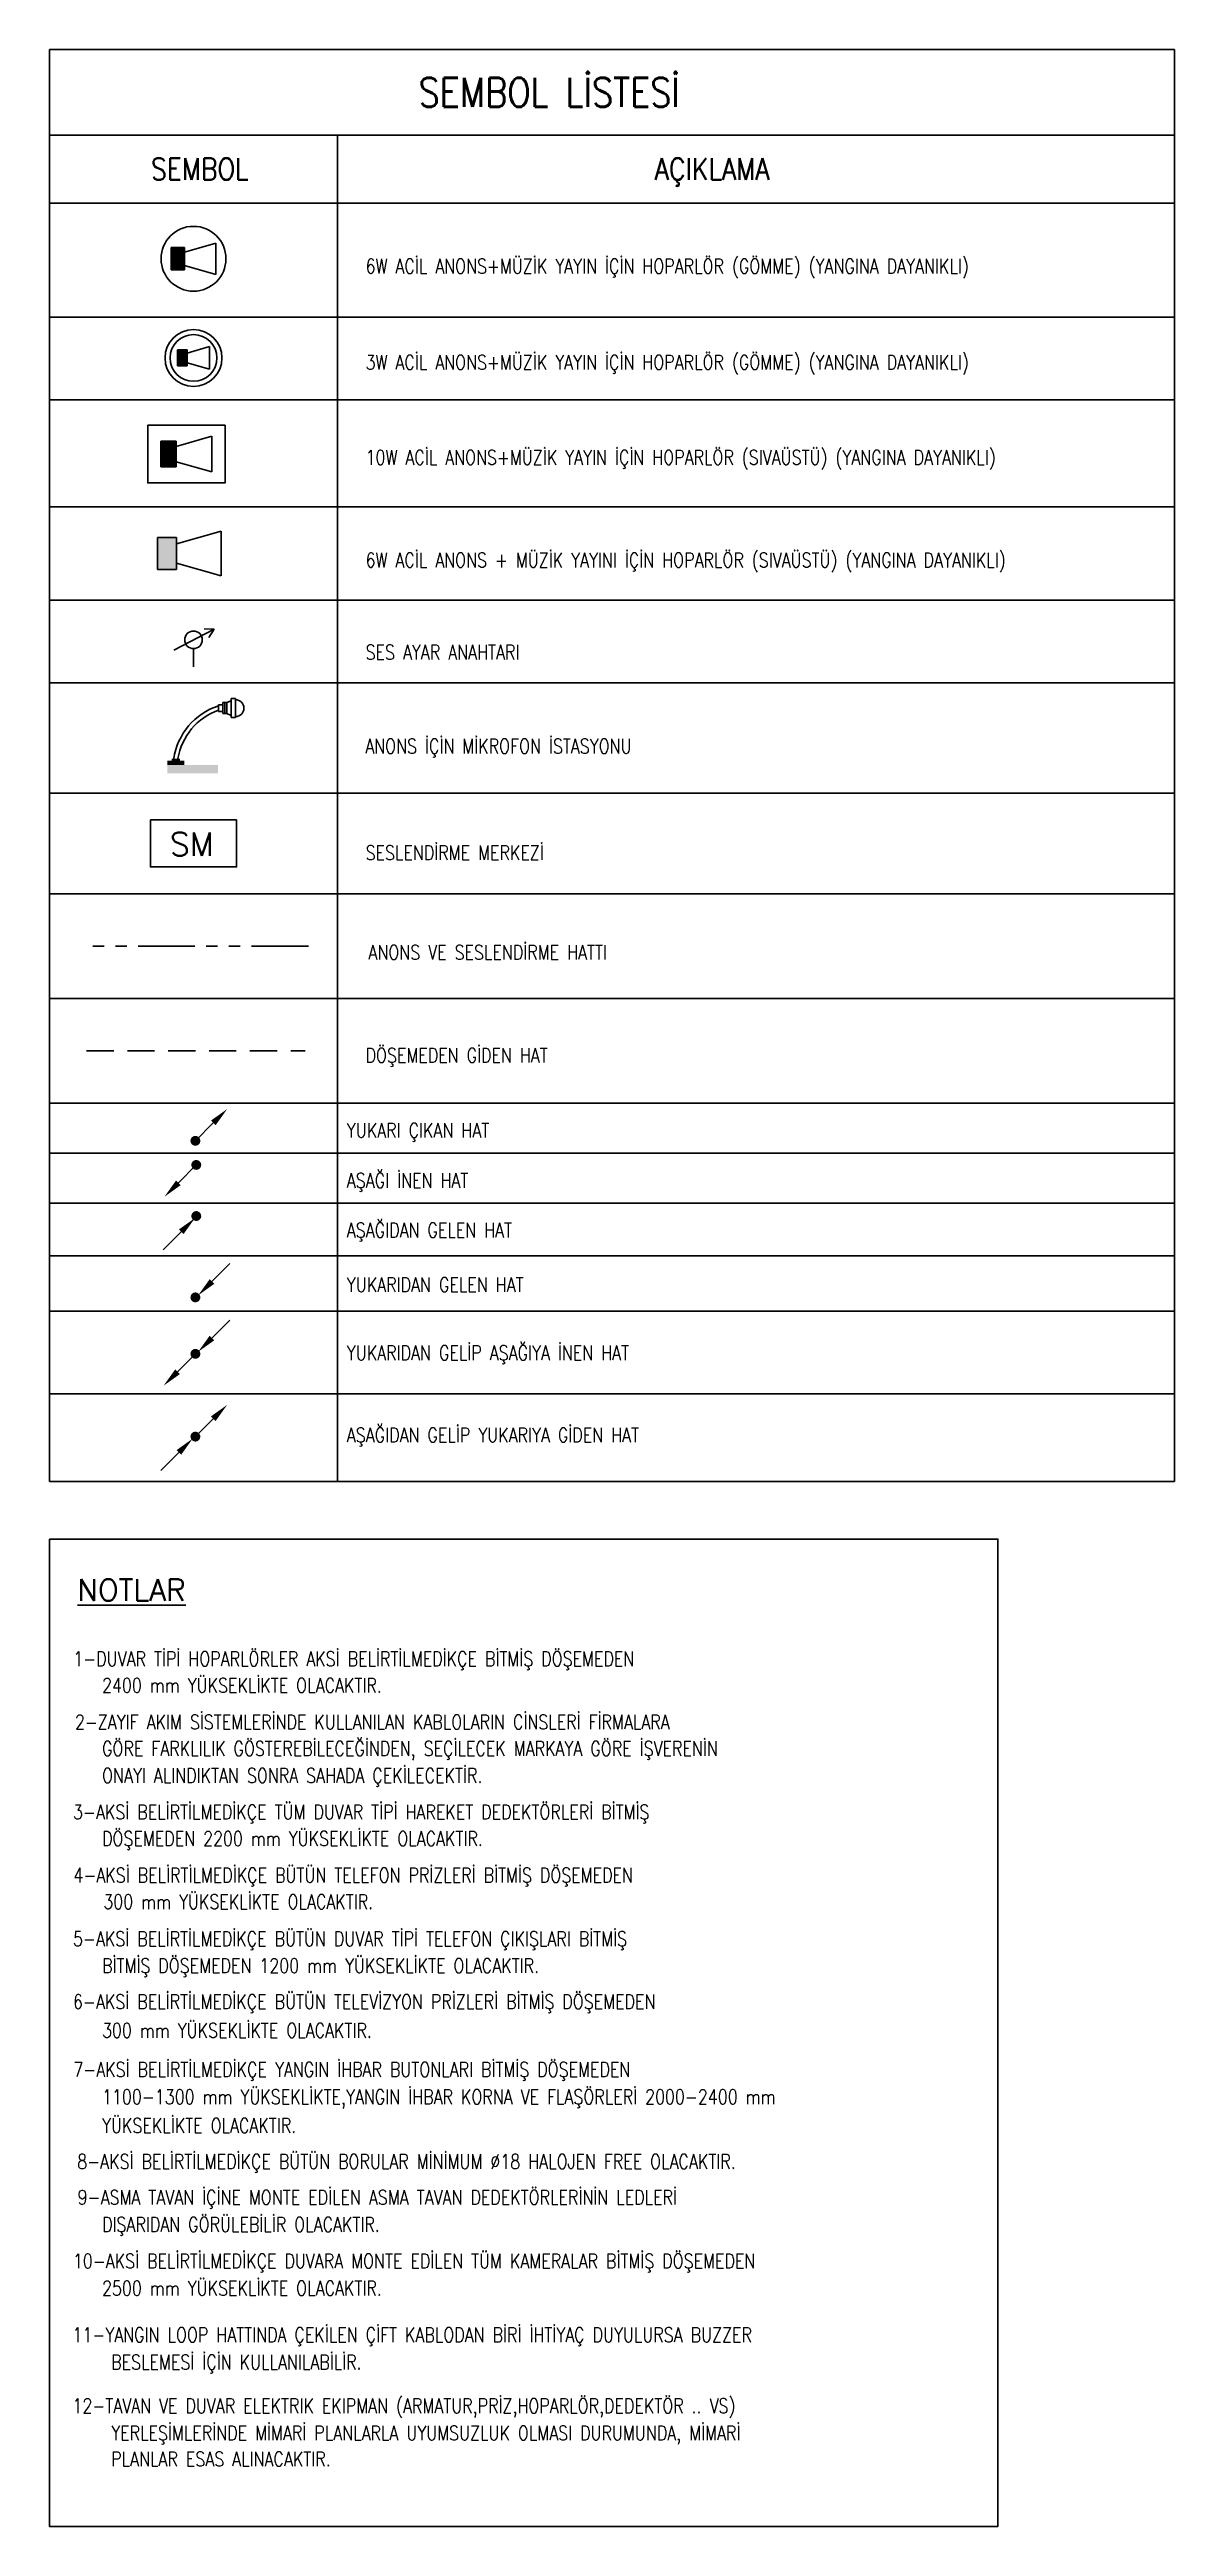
# Model space of a CAD drawing. Extents: x -1299 to 23780, y -3010 to 8106.
# Drawn here: x -1299 to -524, y 6401 to 8106 of the extents above; entities that cross this region are included whole.
import ezdxf
from ezdxf.enums import TextEntityAlignment as Align

# ---------------------------------------------------------------- set-up
doc = ezdxf.new("R2010")
doc.units = 0
doc.header["$LTSCALE"] = 25
doc.header["$MEASUREMENT"] = 0
doc.linetypes.add('HIDDEN', pattern=[0.375, 0.25, -0.125])
doc.linetypes.add('PHANTOM2', pattern=[1.25, 0.625, -0.125, 0.125, -0.125, 0.125, -0.125])
for name, color, linetype, lineweight in [('E-10W ACİL ANONS İÇİN HOPARLÖR (SIVAÜSTÜ) (YANGINA DAYANIKLI)', 7, 'Continuous', 30), ('E-3W ACİL ANONS İÇİN HOPARLÖR (GÖMME) (YANGINA DAYANIKLI)', 7, 'Continuous', 30), ('E-6W ACİL ANONS İÇİN HOPARLÖR (GÖMME) (YANGINA DAYANIKLI)', 7, 'Continuous', 30), ('E-6W ACİL ANONS İÇİN HOPARLÖR (SIVAÜSTÜ) (YANGINA DAYANIKLI)', 7, 'Continuous', 30), ('E-AŞAĞI İNEN HAT', 7, 'Continuous', 30), ('E-AŞAĞIDAN GELEN HAT', 7, 'Continuous', 30), ('E-AŞAĞIDAN GELİP YUKARIYA GİDEN HAT', 7, 'Continuous', 30), ('E-KABLO', 7, 'Continuous', 30), ('E-MİKROFON', 7, 'Continuous', 30), ('E-SES AYAR ANAHTARI', 7, 'Continuous', 30), ('E-SESLENDİRME MERKEZİ (MÜZİK YAYINI) (OTEL)', 7, 'Continuous', 30), ('E-YAZI', 7, 'Continuous', 30), ('E-YUKARI ÇIKAN HAT', 7, 'Continuous', 30), ('E-YUKARIDAN GELEN HAT', 7, 'Continuous', 30), ('E-YUKARIDAN GELİP AŞAĞIYA İNEN HAT', 7, 'Continuous', 30)]:
    doc.layers.add(name, color=color, linetype=linetype, lineweight=lineweight)
doc.styles.add('E-YAZI', font='txttw.shx')

msp = doc.modelspace()

# ---------------------------------------------------------------- texts
at = {"layer": 'E-YAZI', "color": 4, "style": 'E-YAZI', "width": 0.85}
for s, height, p in [('SEMBOL LİSTESİ', 20, (-954.5, 8077)), ('SEMBOL', 15, (-1195.2, 8024.2)), ('AÇIKLAMA', 15, (-842.2, 8024.2))]:
    msp.add_text(s, height=height, dxfattribs=at).set_placement(p, align=Align.MIDDLE_CENTER)
at = {"layer": 'E-YAZI', "color": 3, "style": 'E-YAZI', "width": 0.8}
for s, p in [('6W ACİL ANONS+MÜZİK YAYIN İÇİN HOPARLÖR (GÖMME) (YANGINA DAYANIKLI)', (-1081, 7952.3)), ('3W ACİL ANONS+MÜZİK YAYIN İÇİN HOPARLÖR (GÖMME) (YANGINA DAYANIKLI)', (-1081, 7886.1)), ('10W ACİL ANONS+MÜZİK YAYIN İÇİN HOPARLÖR (SIVAÜSTÜ) (YANGINA DAYANIKLI)', (-1081, 7820.6)), ('6W ACİL ANONS + MÜZİK YAYINI İÇİN HOPARLÖR (SIVAÜSTÜ) (YANGINA DAYANIKLI)', (-1081, 7749.9)), ('SES AYAR ANAHTARI', (-1081, 7686.5)), ('ANONS İÇİN MİKROFON İSTASYONU', (-1081.2, 7621.8, 0)), ('SESLENDİRME MERKEZİ ', (-1081, 7548.4)), ('ANONS VE SESLENDİRME HATTI', (-1079, 7479.8)), ('DÖŞEMEDEN GİDEN HAT', (-1081, 7408.9, 0)), ('YUKARI ÇIKAN HAT', (-1093.9, 7357.2)), ('AŞAĞI İNEN HAT', (-1093.9, 7322.7)), ('AŞAĞIDAN GELEN HAT', (-1093.9, 7288.5)), ('YUKARIDAN GELEN HAT', (-1093.9, 7250.9)), ('YUKARIDAN GELİP AŞAĞIYA İNEN HAT', (-1093.9, 7204)), ('AŞAĞIDAN GELİP YUKARIYA GİDEN HAT', (-1093.9, 7147.4)), ('1-DUVAR TİPİ HOPARLÖRLER AKSİ BELİRTİLMEDİKÇE BİTMİŞ DÖŞEMEDEN', (-1282.3, 6993.3, 0)), ('2400 mm YÜKSEKLİKTE OLACAKTIR.', (-1262.5, 6975, 0)), ('2-ZAYIF AKIM SİSTEMLERİNDE KULLANILAN KABLOLARIN CİNSLERİ FİRMALARA', (-1281.2, 6949.8, 0)), ('GÖRE FARKLILIK GÖSTEREBİLECEĞİNDEN, SEÇİLECEK MARKAYA GÖRE İŞVERENİN', (-1262.5, 6931.5, 0)), ('ONAYI ALINDIKTAN SONRA SAHADA ÇEKİLECEKTİR.', (-1262.5, 6912.9, 0)), ('3-AKSİ BELİRTİLMEDİKÇE TÜM DUVAR TİPİ HAREKET DEDEKTÖRLERİ BİTMİŞ', (-1282.5, 6887.8, 0)), ('DÖŞEMEDEN 2200 mm YÜKSEKLİKTE OLACAKTIR.', (-1262.5, 6869.5, 0)), ('4-AKSİ BELİRTİLMEDİKÇE BÜTÜN TELEFON PRİZLERİ BİTMİŞ DÖŞEMEDEN', (-1282.2, 6844.3, 0)), ('300 mm YÜKSEKLİKTE OLACAKTIR.', (-1261.6, 6826, 0)), ('5-AKSİ BELİRTİLMEDİKÇE BÜTÜN DUVAR TİPİ TELEFON ÇIKIŞLARI BİTMİŞ', (-1282.5, 6800.5, 0)), ('BİTMİŞ DÖŞEMEDEN 1200 mm YÜKSEKLİKTE OLACAKTIR.', (-1262.5, 6782, 0)), ('6-AKSİ BELİRTİLMEDİKÇE BÜTÜN TELEVİZYON PRİZLERİ BİTMİŞ DÖŞEMEDEN', (-1282.5, 6757.2, 0)), ('300 mm YÜKSEKLİKTE OLACAKTIR.', (-1262.5, 6737.4, 0)), ('7-AKSİ BELİRTİLMEDİKÇE YANGIN İHBAR BUTONLARI BİTMİŞ DÖŞEMEDEN', (-1282.3, 6710.5, 0)), ('1100-1300 mm YÜKSEKLİKTE,YANGIN İHBAR KORNA VE FLAŞÖRLERİ 2000-2400 mm', (-1262.5, 6691.7, 0)), ('YÜKSEKLİKTE OLACAKTIR.', (-1262.5, 6671.9, 0)), ('8-AKSİ BELİRTİLMEDİKÇE BÜTÜN BORULAR MİNİMUM %%C18 HALOJEN FREE OLACAKTIR.', (-1279.6, 6647.1, 0)), ('9-ASMA TAVAN İÇİNE MONTE EDİLEN ASMA TAVAN DEDEKTÖRLERİNİN LEDLERİ', (-1279.3, 6622.5, 0)), ('DIŞARIDAN GÖRÜLEBİLİR OLACAKTIR.', (-1262.5, 6603.8, 0)), ('10-AKSİ BELİRTİLMEDİKÇE DUVARA MONTE EDİLEN TÜM KAMERALAR BİTMİŞ DÖŞEMEDEN', (-1282.6, 6578.6, 0)), ('2500 mm YÜKSEKLİKTE OLACAKTIR.', (-1262.5, 6559.9, 0)), ('11-YANGIN LOOP HATTINDA ÇEKİLEN ÇİFT KABLODAN BİRİ İHTİYAÇ DUYULURSA BUZZER', (-1282.9, 6527.8, 0)), ('BESLEMESİ İÇİN KULLANILABİLİR.', (-1256.2, 6509, 0)), ('12-TAVAN VE DUVAR ELEKTRIK EKIPMAN (ARMATUR,PRİZ,HOPARLÖR,DEDEKTÖR .. VS)', (-1282.9, 6478.9, 0)), ('YERLEŞİMLERİNDE MİMARİ PLANLARLA UYUMSUZLUK OLMASI DURUMUNDA, MİMARİ', (-1256.2, 6460.2, 0)), ('PLANLAR ESAS ALINACAKTIR.', (-1256.2, 6442.3, 0))]:
    msp.add_text(s, height=10, dxfattribs=at).set_placement(p)
at = {"layer": 'E-YAZI', "color": 4, "style": 'E-YAZI'}
msp.add_text('%%uNOTLAR', height=15, dxfattribs=at).set_placement((-1279.4, 7038.2, 0))

# ---------------------------------------------------------------- blocks, each defined once
blk = doc.blocks.new('100_6W ACİL ANONS İÇİN HOPARLÖR (GÖMME) (YANGINA DAYANIKLI)')
at = {"layer": 'E-6W ACİL ANONS İÇİN HOPARLÖR (GÖMME) (YANGINA DAYANIKLI)', "color": 4}
for p, q in [((-2.19, -1.1), (-2.19, 1.1)), ((-2.19, 1.1), (-0.88, 1.1)), ((-0.88, 0.66), (2.19, 1.54)), ((-0.88, 1.1), (-0.88, -1.1)), ((2.19, -1.54), (2.19, 1.54)), ((-0.88, -1.1), (-2.19, -1.1)), ((-0.88, -0.66), (2.19, -1.54))]:
    blk.add_line(p, q, dxfattribs=at)
at = {"layer": 'E-6W ACİL ANONS İÇİN HOPARLÖR (GÖMME) (YANGINA DAYANIKLI)', "color": 3}
blk.add_circle((0, 0), 3.19, dxfattribs=at)
at = {"layer": 'E-6W ACİL ANONS İÇİN HOPARLÖR (GÖMME) (YANGINA DAYANIKLI)', "color": 4}
blk.add_solid([(-2.19, 1.1), (-0.88, 1.1), (-2.19, -1.1), (-0.88, -1.1)], dxfattribs=at)
blk = doc.blocks.new('100_3W ACİL ANONS İÇİN HOPARLÖR (GÖMME) (YANGINA DAYANIKLI)')
at = {"layer": 'E-3W ACİL ANONS İÇİN HOPARLÖR (GÖMME) (YANGINA DAYANIKLI)', "color": 4}
for p, q in [((-1.58, -0.79), (-1.58, 0.79)), ((-1.58, 0.79), (-0.63, 0.79)), ((-0.63, 0.47), (1.58, 1.11)), ((-0.63, 0.79), (-0.63, -0.79)), ((1.58, -1.11), (1.58, 1.11)), ((-0.63, -0.79), (-1.58, -0.79)), ((-0.63, -0.47), (1.58, -1.11))]:
    blk.add_line(p, q, dxfattribs=at)
at = {"layer": 'E-3W ACİL ANONS İÇİN HOPARLÖR (GÖMME) (YANGINA DAYANIKLI)', "color": 3}
for radius in [2.8, 2.3]:
    blk.add_circle((0, 0), radius, dxfattribs=at)
at = {"layer": 'E-3W ACİL ANONS İÇİN HOPARLÖR (GÖMME) (YANGINA DAYANIKLI)', "color": 4}
blk.add_solid([(-1.58, 0.79), (-0.63, 0.79), (-1.58, -0.79), (-0.63, -0.79)], dxfattribs=at)
blk = doc.blocks.new('100_10W ACİL ANONS İÇİN HOPARLÖR (SIVAÜSTÜ) (YANGINA DAYANIKLI)')
at = {"layer": 'E-10W ACİL ANONS İÇİN HOPARLÖR (SIVAÜSTÜ) (YANGINA DAYANIKLI)'}
blk.add_hatch(color=4, dxfattribs=at).paths.add_polyline_path([(1.13, 1.1), (2.45, 1.1), (2.45, -1.1), (1.13, -1.1)])
at = {"layer": 'E-10W ACİL ANONS İÇİN HOPARLÖR (SIVAÜSTÜ) (YANGINA DAYANIKLI)', "color": 4}
for p, q in [((1.13, -1.1), (1.13, 1.1)), ((1.13, 1.1), (2.45, 1.1)), ((2.45, 0.66), (5.52, 1.54)), ((2.45, 1.1), (2.45, -1.1)), ((5.52, -1.54), (5.52, 1.54)), ((2.45, -1.1), (1.13, -1.1)), ((2.45, -0.66), (5.52, -1.54))]:
    blk.add_line(p, q, dxfattribs=at)
blk.add_lwpolyline([(6.66, 2.48), (6.66, -2.48), (0, -2.48), (0, 2.48)], close=True, dxfattribs=at)
blk = doc.blocks.new('100_6W ACİL ANONS İÇİN HOPARLÖR (SIVAÜSTÜ) (YANGINA DAYANIKLI)')
at = {"layer": 'E-6W ACİL ANONS İÇİN HOPARLÖR (SIVAÜSTÜ) (YANGINA DAYANIKLI)'}
blk.add_hatch(color=4, dxfattribs=at).paths.add_polyline_path([(0, 1.1), (1.32, 1.1), (1.32, -1.1), (0, -1.1)])
at = {"layer": 'E-6W ACİL ANONS İÇİN HOPARLÖR (SIVAÜSTÜ) (YANGINA DAYANIKLI)', "color": 4}
for p, q in [((0, -1.1), (0, 1.1)), ((0, 1.1), (1.32, 1.1)), ((1.32, 0.66), (4.39, 1.54)), ((1.32, 1.1), (1.32, -1.1)), ((4.39, -1.54), (4.39, 1.54)), ((1.32, -1.1), (0, -1.1)), ((1.32, -0.66), (4.39, -1.54))]:
    blk.add_line(p, q, dxfattribs=at)
blk = doc.blocks.new('100_SES AYAR ANAHTARI')
at = {"layer": 'E-SES AYAR ANAHTARI', "color": 4}
for p, q in [((1.78, 3.25), (-1.69, 1.43)), ((1.78, 3.25), (0.92, 3.28)), ((1.78, 3.25), (1.31, 2.53)), ((0, 0), (0, 1.56))]:
    blk.add_line(p, q, dxfattribs=at)
blk.add_circle((0, 2.32), 0.756, dxfattribs=at)
blk = doc.blocks.new('100_SESLENDİRME MERKEZİ (MÜZİK YAYINI) (OTEL)')
at = {"layer": 'E-SESLENDİRME MERKEZİ (MÜZİK YAYINI) (OTEL)', "color": 4}
blk.add_lwpolyline([(-2.97, 3.24), (2.97, 3.24), (2.97, 0), (-2.97, 0)], close=True, dxfattribs=at)
at = {"layer": 'E-SESLENDİRME MERKEZİ (MÜZİK YAYINI) (OTEL)', "color": 3, "style": 'E-YAZI'}
blk.add_text('SM', height=1.6, dxfattribs=at).set_placement((-1.62, 0.77))
blk = doc.blocks.new('10_MİKROFON')
at = {"layer": 'E-MİKROFON', "color": 3, "linetype": 'Continuous'}
for p, q in [((258, 518), (222, 518)), ((222, 518), (222, 460)), ((258, 460), (222, 460)), ((294, 537), (258, 537)), ((258, 537), (258, 442)), ((294, 442), (258, 442)), ((276, 537), (276, 442)), ((294, 537), (331, 553)), ((294, 537), (294, 442)), ((294, 442), (331, 426)), ((331, 571), (367, 571)), ((331, 571), (331, 408)), ((367, 571), (367, 408)), ((331, 408), (367, 408))]:
    blk.add_line(p, q, dxfattribs=at)
for centre, radius, start, end in [((396, -29), 566, 107.9317, 171.5065), ((396, -29), 530, 109.2064, 170.9199), ((367, 489), 72.6, 270, 90)]:
    blk.add_arc(centre, radius, start, end, dxfattribs=at)
for points in [[(-73, 36), (-218, 36), (-73, 0), (-218, 0)], [(218, 0), (-218, 0), (218, -73), (-218, -73)], [(-109, 54), (-109, 36), (-181, 54), (-181, 36)]]:
    blk.add_solid(points, dxfattribs=at)
blk = doc.blocks.new('100_YUKARI ÇIKAN HAT')
at = {"layer": 'E-YUKARI ÇIKAN HAT', "color": 3, "linetype": 'Continuous'}
blk.add_line((2.47, 2.47), (0, 0), dxfattribs=at)
at = {"layer": 'E-YUKARI ÇIKAN HAT', "color": 4, "linetype": 'Continuous', "const_width": 0.675}
blk.add_lwpolyline([(-0.34, 0, 1), (0.34, 0, 1)], format="xyb", close=True, dxfattribs=at)
at = {"layer": 'E-YUKARI ÇIKAN HAT', "color": 3, "linetype": 'Continuous'}
blk.add_solid([(2.15, 2.79), (2.79, 2.15), (4.38, 4.38)], dxfattribs=at)
blk = doc.blocks.new('100_AŞAĞI İNEN HAT')
at = {"layer": 'E-AŞAĞI İNEN HAT', "color": 3, "linetype": 'Continuous'}
blk.add_line((-2.47, -2.47), (0, 0), dxfattribs=at)
at = {"layer": 'E-AŞAĞI İNEN HAT', "color": 4, "linetype": 'Continuous', "const_width": 0.675}
blk.add_lwpolyline([(-0.34, 0, 1), (0.34, 0, 1)], format="xyb", close=True, dxfattribs=at)
at = {"layer": 'E-AŞAĞI İNEN HAT', "color": 3, "linetype": 'Continuous'}
blk.add_solid([(-2.15, -2.79), (-2.79, -2.15), (-4.38, -4.38)], dxfattribs=at)
blk = doc.blocks.new('100_AŞAĞIDAN GELEN HAT')
at = {"layer": 'E-AŞAĞIDAN GELEN HAT', "color": 3, "linetype": 'Continuous'}
blk.add_line((-2.07, -2.17), (-4.55, -4.64), dxfattribs=at)
at = {"layer": 'E-AŞAĞIDAN GELEN HAT', "color": 4, "linetype": 'Continuous', "const_width": 0.675}
blk.add_lwpolyline([(-0.34, 0, 1), (0.34, 0, 1)], format="xyb", close=True, dxfattribs=at)
at = {"layer": 'E-AŞAĞIDAN GELEN HAT', "color": 3, "linetype": 'Continuous'}
blk.add_solid([(-2.39, -1.85), (-1.76, -2.49), (-0.16, -0.26)], dxfattribs=at)
blk = doc.blocks.new('100_YUKARIDAN GELEN HAT')
at = {"layer": 'E-YUKARIDAN GELEN HAT', "color": 3, "linetype": 'Continuous'}
blk.add_line((2.28, 2.17), (4.75, 4.65), dxfattribs=at)
at = {"layer": 'E-YUKARIDAN GELEN HAT', "color": 4, "linetype": 'Continuous', "const_width": 0.675}
blk.add_lwpolyline([(-0.34, 0, 1), (0.34, 0, 1)], format="xyb", close=True, dxfattribs=at)
at = {"layer": 'E-YUKARIDAN GELEN HAT', "color": 3, "linetype": 'Continuous'}
blk.add_solid([(2.59, 1.86), (1.96, 2.49), (0.37, 0.27)], dxfattribs=at)
blk = doc.blocks.new('100_YUKARIDAN GELİP AŞAĞIYA İNEN HAT')
at = {"layer": 'E-YUKARIDAN GELİP AŞAĞIYA İNEN HAT', "color": 3, "linetype": 'Continuous'}
for p, q in [((2.28, 2.17), (4.75, 4.65)), ((-2.47, -2.47), (0, 0))]:
    blk.add_line(p, q, dxfattribs=at)
at = {"layer": 'E-YUKARIDAN GELİP AŞAĞIYA İNEN HAT', "color": 4, "linetype": 'Continuous', "const_width": 0.675}
blk.add_lwpolyline([(-0.34, 0, 1), (0.34, 0, 1)], format="xyb", close=True, dxfattribs=at)
at = {"layer": 'E-YUKARIDAN GELİP AŞAĞIYA İNEN HAT', "color": 3, "linetype": 'Continuous'}
for points in [[(2.59, 1.86), (1.96, 2.49), (0.37, 0.27)], [(-2.15, -2.79), (-2.79, -2.15), (-4.38, -4.38)]]:
    blk.add_solid(points, dxfattribs=at)
blk = doc.blocks.new('100_AŞAĞIDAN GELİP YUKARIYA GİDEN HAT')
at = {"layer": 'E-AŞAĞIDAN GELİP YUKARIYA GİDEN HAT', "color": 3, "linetype": 'Continuous'}
for p, q in [((2.47, 2.47), (0, 0)), ((-2.28, -2.17), (-4.75, -4.65))]:
    blk.add_line(p, q, dxfattribs=at)
at = {"layer": 'E-AŞAĞIDAN GELİP YUKARIYA GİDEN HAT', "color": 4, "linetype": 'Continuous', "const_width": 0.675}
blk.add_lwpolyline([(0.34, 0, 1), (-0.34, 0, 1)], format="xyb", close=True, dxfattribs=at)
at = {"layer": 'E-AŞAĞIDAN GELİP YUKARIYA GİDEN HAT', "color": 3, "linetype": 'Continuous'}
for points in [[(2.15, 2.79), (2.79, 2.15), (4.38, 4.38)], [(-2.59, -1.86), (-1.96, -2.49), (-0.37, -0.27)]]:
    blk.add_solid(points, dxfattribs=at)

# ---------------------------------------------------------------- linework, layer by layer
at = {"layer": 'E-KABLO', "color": 6, "linetype": 'PHANTOM2', "ltscale": 2.5}
msp.add_line((-1120.4, 7489), (-1273.2, 7489), dxfattribs=at)
at = {"layer": 'E-KABLO', "color": 6, "linetype": 'HIDDEN', "ltscale": 3}
msp.add_line((-1273.2, 7417), (-1122.5, 7417), dxfattribs=at)
at = {"layer": 'E-KABLO'}
msp.add_lwpolyline([(-1298.7, 7080.8), (-645.4, 7080.8), (-645.4, 6400.8), (-1298.7, 6400.8)], close=True, dxfattribs=at)
at = {"layer": 'E-YAZI', "color": 4}
for p, q in [((-1298.7, 8106.5), (-1298.7, 7120.5)), ((-1298.7, 8106.5), (-523.8, 8106.5)), ((-523.8, 8106.5), (-523.8, 7120.5)), ((-1298.7, 8047.6), (-523.8, 8047.6)), ((-1298.7, 8000.7), (-523.8, 8000.7)), ((-523.8, 7120.5), (-1298.7, 7120.5))]:
    msp.add_line(p, q, dxfattribs=at)
at = {"layer": 'E-YAZI', "color": 7}
for p, q in [((-1100.3, 8047.6), (-1100.3, 7120.5)), ((-1298.7, 7791.5), (-523.8, 7791.5)), ((-1298.7, 7727.3), (-523.8, 7727.3)), ((-1298.7, 7670.3), (-523.8, 7670.3)), ((-1298.7, 7594.5), (-523.8, 7594.5)), ((-523.8, 7346.6), (-1298.7, 7346.6)), ((-523.8, 7312.1), (-1298.7, 7312.1)), ((-523.8, 7275.7), (-1298.7, 7275.7)), ((-523.8, 7237.8), (-1298.7, 7237.8)), ((-523.8, 7180.8), (-1298.7, 7180.8))]:
    msp.add_line(p, q, dxfattribs=at)
at = {"layer": 'E-YAZI', "color": 7, "linetype": 'Continuous'}
for p, q in [((-1298.7, 8000.7), (-523.8, 8000.7)), ((-1298.7, 7922.1), (-523.8, 7922.1)), ((-1298.7, 7865.2), (-523.8, 7865.2)), ((-1298.7, 7525), (-523.8, 7525)), ((-1298.7, 7453), (-523.8, 7453)), ((-1298.7, 7381), (-523.8, 7381))]:
    msp.add_line(p, q, dxfattribs=at)

# ---------------------------------------------------------------- block references
at = {"layer": 'E-10W ACİL ANONS İÇİN HOPARLÖR (SIVAÜSTÜ) (YANGINA DAYANIKLI)', "xscale": 8, "yscale": 8, "zscale": 8}
msp.add_blockref('100_10W ACİL ANONS İÇİN HOPARLÖR (SIVAÜSTÜ) (YANGINA DAYANIKLI)', (-1231, 7827.9), dxfattribs=at)
at = {"layer": 'E-3W ACİL ANONS İÇİN HOPARLÖR (GÖMME) (YANGINA DAYANIKLI)', "xscale": 7, "yscale": 7, "zscale": 7}
msp.add_blockref('100_3W ACİL ANONS İÇİN HOPARLÖR (GÖMME) (YANGINA DAYANIKLI)', (-1199.5, 7894.1), dxfattribs=at)
at = {"layer": 'E-6W ACİL ANONS İÇİN HOPARLÖR (GÖMME) (YANGINA DAYANIKLI)', "xscale": 7, "yscale": 7, "zscale": 7}
msp.add_blockref('100_6W ACİL ANONS İÇİN HOPARLÖR (GÖMME) (YANGINA DAYANIKLI)', (-1199.5, 7962.4), dxfattribs=at)
at = {"layer": 'E-6W ACİL ANONS İÇİN HOPARLÖR (SIVAÜSTÜ) (YANGINA DAYANIKLI)', "xscale": 10, "yscale": 10, "zscale": 10}
msp.add_blockref('100_6W ACİL ANONS İÇİN HOPARLÖR (SIVAÜSTÜ) (YANGINA DAYANIKLI)', (-1224.4, 7759.4), dxfattribs=at)
at = {"layer": 'E-AŞAĞI İNEN HAT', "xscale": 5, "yscale": 5, "zscale": 5}
msp.add_blockref('100_AŞAĞI İNEN HAT', (-1197.6, 7338.4), dxfattribs=at)
at = {"layer": 'E-AŞAĞIDAN GELEN HAT', "xscale": 5, "yscale": 5, "zscale": 5}
msp.add_blockref('100_AŞAĞIDAN GELEN HAT', (-1197.6, 7303.2), dxfattribs=at)
at = {"layer": 'E-AŞAĞIDAN GELİP YUKARIYA GİDEN HAT', "xscale": 5, "yscale": 5, "zscale": 5}
msp.add_blockref('100_AŞAĞIDAN GELİP YUKARIYA GİDEN HAT', (-1198.2, 7151.3), dxfattribs=at)
at = {"layer": 'E-MİKROFON', "color": 6, "linetype": 'Continuous', "xscale": 0.08, "yscale": 0.08, "zscale": 0.08}
msp.add_blockref('10_MİKROFON', (-1200, 7613.8), dxfattribs=at)
at = {"layer": 'E-SES AYAR ANAHTARI', "xscale": 8, "yscale": 8, "zscale": 8}
msp.add_blockref('100_SES AYAR ANAHTARI', (-1199.5, 7681.4), dxfattribs=at)
at = {"layer": 'E-SESLENDİRME MERKEZİ (MÜZİK YAYINI) (OTEL)', "xscale": 10, "yscale": 10, "zscale": 10}
msp.add_blockref('100_SESLENDİRME MERKEZİ (MÜZİK YAYINI) (OTEL)', (-1199.5, 7543.6), dxfattribs=at)
at = {"layer": 'E-YUKARI ÇIKAN HAT', "xscale": 5, "yscale": 5, "zscale": 5}
msp.add_blockref('100_YUKARI ÇIKAN HAT', (-1198.2, 7355), dxfattribs=at)
at = {"layer": 'E-YUKARIDAN GELEN HAT', "xscale": 5, "yscale": 5, "zscale": 5}
msp.add_blockref('100_YUKARIDAN GELEN HAT', (-1198.2, 7247.2), dxfattribs=at)
at = {"layer": 'E-YUKARIDAN GELİP AŞAĞIYA İNEN HAT', "xscale": 5, "yscale": 5, "zscale": 5}
msp.add_blockref('100_YUKARIDAN GELİP AŞAĞIYA İNEN HAT', (-1198.2, 7208.3), dxfattribs=at)

msp.set_redraw_order([(e.dxf.handle, doc.entitydb.next_handle()) for e in msp.query("TEXT MTEXT ATTDEF DIMENSION ARC_DIMENSION")])  # texts and dimensions are drawn at this point

doc.saveas('drawing.dxf')
